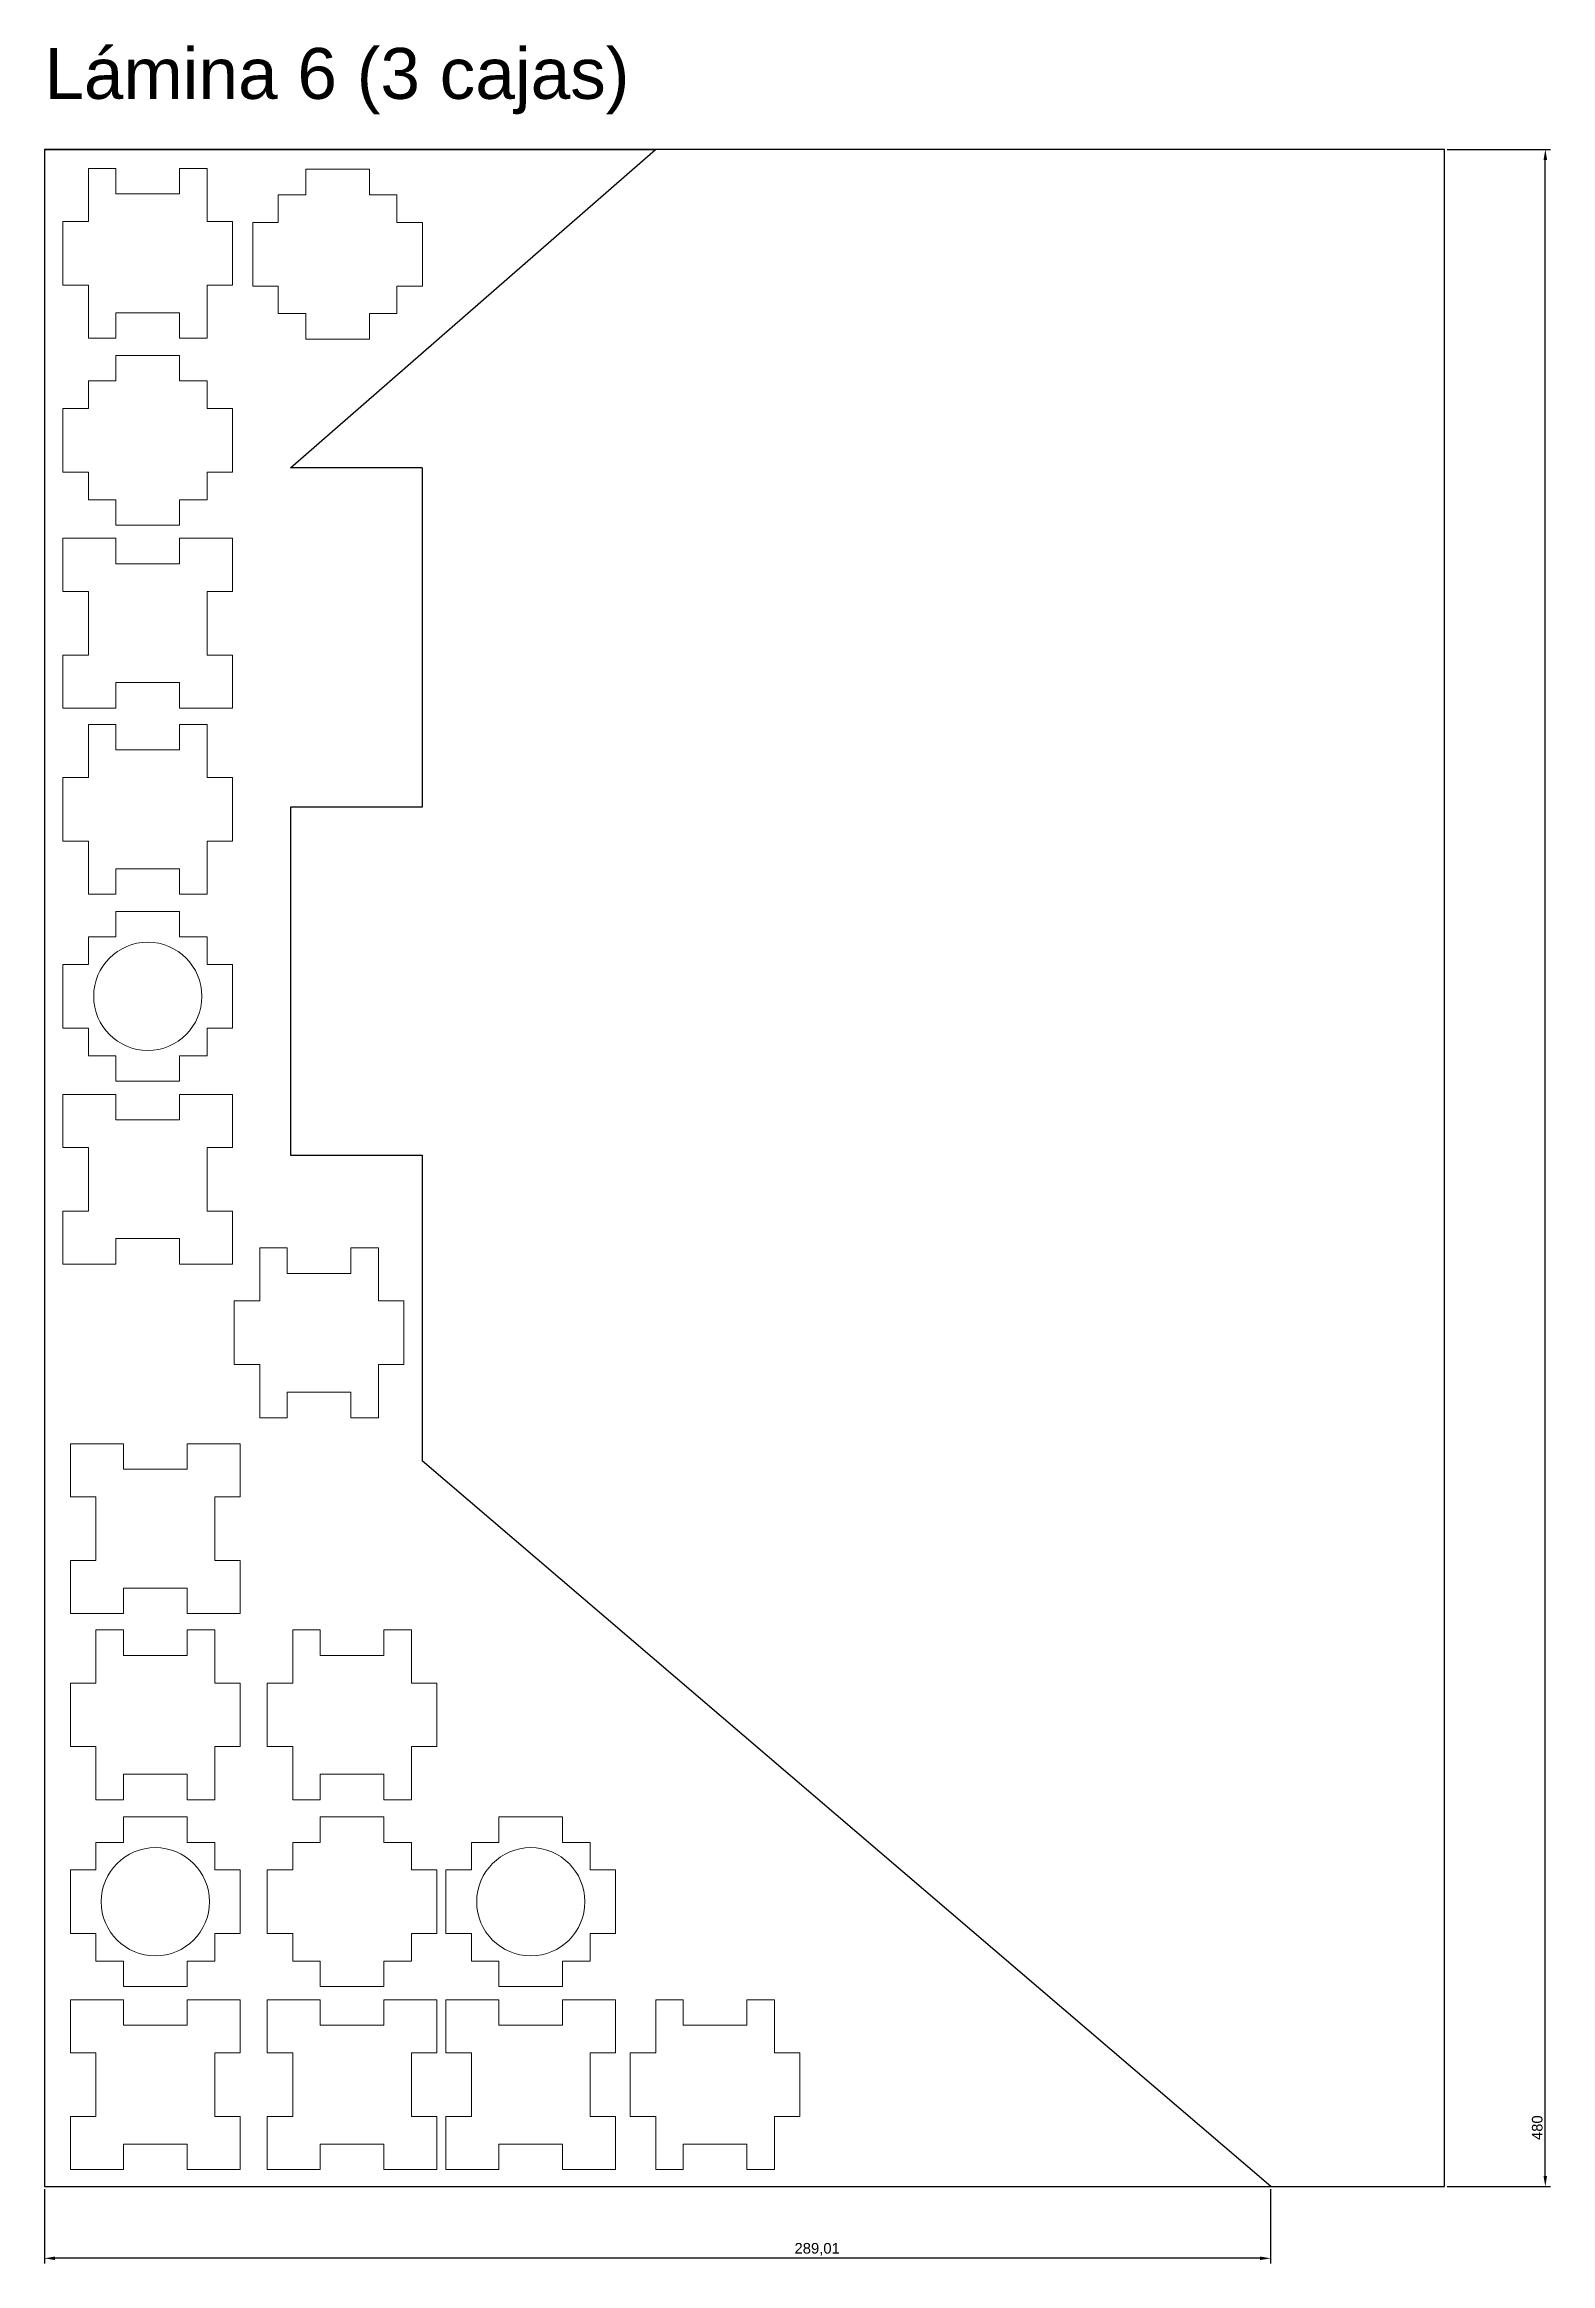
# Model space of a CAD drawing. Header units: millimetres. Extents: x -467 to 1656, y -24 to 1372.
# Drawn here: x 1301 to 1656, y 172 to 695 of the extents above; entities that cross this region are included whole.
import ezdxf

# ---------------------------------------------------------------- set-up
doc = ezdxf.new("R2010")
doc.units = ezdxf.units.MM
doc.layers.get('0').update_dxf_attribs({"plot": 0})
doc.layers.add('Borde', color=7, linetype='Continuous', plot=False)
doc.layers.add('Corte', color=1, linetype='Continuous', lineweight=5)
doc.styles.get("Standard").update_dxf_attribs({"font": 'arial.ttf'})
doc.dimstyles.new('ISO-25', dxfattribs={"dimtxt": 2.5, "dimasz": 2.5, "dimexe": 1.25, "dimexo": 0.625, "dimtad": 1, "dimtxsty": 'Standard', "dimcen": 2.5, "dimadec": 0, "dimazin": 0, "dimtfac": 1, "dimtmove": 0, "dimatfit": 3, "dimfxl": 1, "dimarcsym": 0})

msp = doc.modelspace()

# ---------------------------------------------------------------- texts
at = {"insert": (1301.186, 694.094), "char_height": 12, "attachment_point": 1}
msp.add_mtext_dynamic_manual_height_columns('Lámina 6 (3 cajas)', width=155.6101, gutter_width=12.5, heights=[10.269], dxfattribs=at)

# ---------------------------------------------------------------- blocks, each defined once
blk = doc.blocks.new('*D55')
at = {"layer": 'Borde', "color": 0, "lineweight": -2, "transparency": 16777216}
for p, q in [((1631.81, 670.18), (1656.17, 670.18)), ((1654.92, 192.68), (1654.92, 667.68)), ((1631.81, 190.18), (1656.17, 190.18))]:
    blk.add_line(p, q, dxfattribs=at)
at = {"layer": 'Borde', "color": 0, "transparency": 16777216}
for points in [[(1654.5, 667.68), (1655.34, 667.68), (1654.92, 670.18)], [(1654.5, 192.68), (1655.34, 192.68), (1654.92, 190.18)]]:
    blk.add_solid(points, dxfattribs=at)
at = {"layer": 'Defpoints', "color": 0, "transparency": 16777216}
for p in [(1631.19, 670.18), (1654.92, 670.18), (1631.19, 190.18)]:
    blk.add_point(p, dxfattribs=at)
at = {"layer": 'Borde', "color": 0, "transparency": 16777216, "insert": (1653.02, 204.03), "char_height": 2.5, "attachment_point": 5, "rotation": 90}
blk.add_mtext('480', dxfattribs=at)
blk = doc.blocks.new('*D56')
at = {"layer": 'Borde', "color": 0, "lineweight": -2, "transparency": 16777216}
for p, q in [((1301.19, 189.55), (1301.19, 172)), ((1590.19, 189.55), (1590.19, 172)), ((1587.69, 173.25), (1303.69, 173.25))]:
    blk.add_line(p, q, dxfattribs=at)
at = {"layer": 'Borde', "color": 0, "transparency": 16777216}
for points in [[(1303.69, 173.67), (1303.69, 172.84), (1301.19, 173.25)], [(1587.69, 173.67), (1587.69, 172.84), (1590.19, 173.25)]]:
    blk.add_solid(points, dxfattribs=at)
at = {"layer": 'Defpoints', "color": 0, "transparency": 16777216}
for p in [(1301.19, 190.18), (1590.19, 190.18), (1301.19, 173.25)]:
    blk.add_point(p, dxfattribs=at)
at = {"layer": 'Borde', "color": 0, "transparency": 16777216, "insert": (1483.31, 175.38), "char_height": 2.5, "attachment_point": 5}
blk.add_mtext('289,01', dxfattribs=at)

# ---------------------------------------------------------------- dimensions: what is measured, and where the dimension line sits
at = {"layer": 'Borde'}
dim = msp.add_linear_dim(base=(1654.919, 670.179), p1=(1631.186, 190.179), p2=(1631.186, 670.179), angle=90, dimstyle='ISO-25', dxfattribs=at)
dim.commit()
dim.dimension.update_dxf_attribs({"geometry": '*D55', "text_midpoint": (1654.919, 204.025), "dimtype": 160})
dim = msp.add_linear_dim(base=(1301.186, 173.252), p1=(1590.192, 190.179), p2=(1301.186, 190.179), dimstyle='ISO-25', dxfattribs=at)
dim.commit()
dim.dimension.update_dxf_attribs({"geometry": '*D56', "text_midpoint": (1483.311, 173.252), "dimtype": 160})

# ---------------------------------------------------------------- linework, layer by layer
for p, q in [((1301.186, 670.179), (1359.186, 670.179)), ((1390.186, 595.179), (1359.186, 595.179)), ((1359.186, 433.179), (1390.186, 433.179)), ((1301.186, 190.179), (1631.186, 190.179))]:
    msp.add_line(p, q)
at = {"layer": 'Borde'}
for p, q in [((1301.186, 670.179), (1445.186, 670.179)), ((1359.186, 595.179), (1445.186, 670.179)), ((1390.186, 595.179), (1390.186, 515.179)), ((1390.186, 515.179), (1359.186, 515.179)), ((1359.186, 515.179), (1359.186, 433.179)), ((1390.186, 433.179), (1390.186, 361.179)), ((1590.192, 190.179), (1390.186, 361.179))]:
    msp.add_line(p, q, dxfattribs=at)
msp.add_lwpolyline([(1301.186, 190.179), (1631.186, 190.179), (1631.186, 670.179), (1301.186, 670.179)], close=True, dxfattribs=at)
at = {"layer": 'Corte'}
for p, q in [((1311.56, 665.704), (1311.56, 653.204)), ((1311.56, 665.704), (1318.06, 665.704)), ((1318.06, 665.704), (1318.06, 659.704)), ((1333.06, 665.704), (1333.06, 659.704)), ((1333.06, 665.704), (1339.56, 665.704)), ((1339.56, 665.704), (1339.56, 653.204)), ((1362.788, 665.499), (1362.788, 659.499)), ((1362.788, 665.499), (1377.788, 665.499)), ((1377.788, 665.499), (1377.788, 659.499)), ((1318.06, 659.704), (1333.06, 659.704)), ((1356.288, 659.499), (1356.288, 652.999)), ((1362.788, 659.499), (1356.288, 659.499)), ((1377.788, 659.499), (1384.288, 659.499)), ((1384.288, 659.499), (1384.288, 652.999)), ((1305.56, 638.204), (1305.56, 653.204)), ((1305.56, 653.204), (1311.56, 653.204)), ((1345.56, 653.204), (1339.56, 653.204)), ((1345.56, 638.204), (1345.56, 653.204)), ((1350.288, 637.999), (1350.288, 652.999)), ((1356.288, 652.999), (1350.288, 652.999)), ((1384.288, 652.999), (1390.288, 652.999)), ((1390.288, 637.999), (1390.288, 652.999)), ((1305.56, 638.204), (1311.56, 638.204)), ((1311.56, 625.704), (1311.56, 638.204)), ((1345.56, 638.204), (1339.56, 638.204)), ((1339.56, 625.704), (1339.56, 638.204)), ((1356.288, 637.999), (1350.288, 637.999)), ((1356.288, 631.499), (1356.288, 637.999)), ((1384.288, 637.999), (1390.288, 637.999)), ((1384.288, 631.499), (1384.288, 637.999)), ((1318.06, 631.704), (1333.06, 631.704)), ((1318.06, 625.704), (1318.06, 631.704)), ((1333.06, 625.704), (1333.06, 631.704)), ((1362.788, 631.499), (1356.288, 631.499)), ((1362.788, 625.499), (1362.788, 631.499)), ((1377.788, 631.499), (1384.288, 631.499)), ((1377.788, 625.499), (1377.788, 631.499)), ((1311.56, 625.704), (1318.06, 625.704)), ((1333.06, 625.704), (1339.56, 625.704)), ((1362.788, 625.499), (1377.788, 625.499)), ((1318.06, 621.654), (1318.06, 615.654)), ((1318.06, 621.654), (1333.06, 621.654)), ((1333.06, 621.654), (1333.06, 615.654)), ((1311.56, 615.654), (1311.56, 609.154)), ((1318.06, 615.654), (1311.56, 615.654)), ((1333.06, 615.654), (1339.56, 615.654)), ((1339.56, 615.654), (1339.56, 609.154)), ((1305.56, 594.154), (1305.56, 609.154)), ((1311.56, 609.154), (1305.56, 609.154)), ((1339.56, 609.154), (1345.56, 609.154)), ((1345.56, 594.154), (1345.56, 609.154)), ((1311.56, 594.154), (1305.56, 594.154)), ((1311.56, 587.654), (1311.56, 594.154)), ((1339.56, 594.154), (1345.56, 594.154)), ((1339.56, 587.654), (1339.56, 594.154)), ((1318.06, 587.654), (1311.56, 587.654)), ((1318.06, 581.654), (1318.06, 587.654)), ((1333.06, 587.654), (1339.56, 587.654)), ((1333.06, 581.654), (1333.06, 587.654)), ((1318.06, 581.654), (1333.06, 581.654)), ((1305.56, 566.053), (1305.56, 578.553)), ((1305.56, 578.553), (1318.06, 578.553)), ((1318.06, 578.553), (1318.06, 572.553)), ((1333.06, 578.553), (1333.06, 572.553)), ((1333.06, 578.553), (1345.56, 578.553)), ((1345.56, 566.053), (1345.56, 578.553)), ((1318.06, 572.553), (1333.06, 572.553)), ((1305.56, 566.053), (1311.56, 566.053)), ((1311.56, 566.053), (1311.56, 551.053)), ((1345.56, 566.053), (1339.56, 566.053)), ((1339.56, 551.053), (1339.56, 566.053)), ((1305.56, 538.553), (1305.56, 551.053)), ((1305.56, 551.053), (1311.56, 551.053)), ((1345.56, 551.053), (1339.56, 551.053)), ((1345.56, 538.553), (1345.56, 551.053)), ((1333.06, 544.553), (1318.06, 544.553)), ((1318.06, 538.553), (1318.06, 544.553)), ((1333.06, 538.553), (1333.06, 544.553)), ((1305.56, 538.553), (1318.06, 538.553)), ((1311.56, 534.672), (1311.56, 522.172)), ((1311.56, 534.672), (1318.06, 534.672)), ((1318.06, 534.672), (1318.06, 528.672)), ((1333.06, 538.553), (1345.56, 538.553)), ((1333.06, 534.672), (1333.06, 528.672)), ((1333.06, 534.672), (1339.56, 534.672)), ((1339.56, 534.672), (1339.56, 522.172)), ((1318.06, 528.672), (1333.06, 528.672)), ((1305.56, 507.172), (1305.56, 522.172)), ((1305.56, 522.172), (1311.56, 522.172)), ((1345.56, 522.172), (1339.56, 522.172)), ((1345.56, 507.172), (1345.56, 522.172)), ((1305.56, 507.172), (1311.56, 507.172)), ((1311.56, 494.672), (1311.56, 507.172)), ((1345.56, 507.172), (1339.56, 507.172)), ((1339.56, 494.672), (1339.56, 507.172)), ((1318.06, 500.672), (1333.06, 500.672)), ((1318.06, 494.672), (1318.06, 500.672)), ((1333.06, 494.672), (1333.06, 500.672)), ((1311.56, 494.672), (1318.06, 494.672)), ((1333.06, 494.672), (1339.56, 494.672)), ((1318.06, 490.621), (1318.06, 484.621)), ((1318.06, 490.621), (1333.06, 490.621)), ((1333.06, 490.621), (1333.06, 484.621)), ((1311.56, 484.621), (1311.56, 478.121)), ((1318.06, 484.621), (1311.56, 484.621)), ((1333.06, 484.621), (1339.56, 484.621)), ((1339.56, 484.621), (1339.56, 478.121)), ((1305.56, 463.121), (1305.56, 478.121)), ((1311.56, 478.121), (1305.56, 478.121)), ((1339.56, 478.121), (1345.56, 478.121)), ((1345.56, 463.121), (1345.56, 478.121)), ((1311.56, 463.121), (1305.56, 463.121)), ((1311.56, 456.621), (1311.56, 463.121)), ((1339.56, 463.121), (1345.56, 463.121)), ((1339.56, 456.621), (1339.56, 463.121)), ((1318.06, 456.621), (1311.56, 456.621)), ((1318.06, 450.621), (1318.06, 456.621)), ((1333.06, 456.621), (1339.56, 456.621)), ((1333.06, 450.621), (1333.06, 456.621)), ((1318.06, 450.621), (1333.06, 450.621)), ((1305.56, 435.02), (1305.56, 447.52)), ((1305.56, 447.52), (1318.06, 447.52)), ((1318.06, 447.52), (1318.06, 441.52)), ((1333.06, 447.52), (1333.06, 441.52)), ((1333.06, 447.52), (1345.56, 447.52)), ((1345.56, 435.02), (1345.56, 447.52)), ((1318.06, 441.52), (1333.06, 441.52)), ((1305.56, 435.02), (1311.56, 435.02)), ((1311.56, 435.02), (1311.56, 420.02)), ((1345.56, 435.02), (1339.56, 435.02)), ((1339.56, 420.02), (1339.56, 435.02)), ((1305.56, 407.52), (1305.56, 420.02)), ((1305.56, 420.02), (1311.56, 420.02)), ((1345.56, 420.02), (1339.56, 420.02)), ((1345.56, 407.52), (1345.56, 420.02)), ((1333.06, 413.52), (1318.06, 413.52)), ((1318.06, 407.52), (1318.06, 413.52)), ((1333.06, 407.52), (1333.06, 413.52)), ((1351.924, 411.338), (1351.924, 398.838)), ((1351.924, 411.338), (1358.424, 411.338)), ((1358.424, 411.338), (1358.424, 405.338)), ((1373.424, 411.338), (1373.424, 405.338)), ((1373.424, 411.338), (1379.924, 411.338)), ((1379.924, 411.338), (1379.924, 398.838)), ((1305.56, 407.52), (1318.06, 407.52)), ((1333.06, 407.52), (1345.56, 407.52)), ((1358.424, 405.338), (1373.424, 405.338)), ((1345.924, 383.838), (1345.924, 398.838)), ((1345.924, 398.838), (1351.924, 398.838)), ((1385.924, 398.838), (1379.924, 398.838)), ((1385.924, 383.838), (1385.924, 398.838)), ((1345.924, 383.838), (1351.924, 383.838)), ((1351.924, 371.338), (1351.924, 383.838)), ((1385.924, 383.838), (1379.924, 383.838)), ((1379.924, 371.338), (1379.924, 383.838)), ((1358.424, 377.338), (1373.424, 377.338)), ((1358.424, 371.338), (1358.424, 377.338)), ((1373.424, 371.338), (1373.424, 377.338)), ((1351.924, 371.338), (1358.424, 371.338)), ((1373.424, 371.338), (1379.924, 371.338)), ((1307.335, 352.698), (1307.335, 365.198)), ((1307.335, 365.198), (1319.835, 365.198)), ((1319.835, 365.198), (1319.835, 359.198)), ((1334.835, 365.198), (1334.835, 359.198)), ((1334.835, 365.198), (1347.335, 365.198)), ((1347.335, 352.698), (1347.335, 365.198)), ((1319.835, 359.198), (1334.835, 359.198)), ((1307.335, 352.698), (1313.335, 352.698)), ((1313.335, 352.698), (1313.335, 337.698)), ((1347.335, 352.698), (1341.335, 352.698)), ((1341.335, 337.698), (1341.335, 352.698)), ((1307.335, 325.198), (1307.335, 337.698)), ((1307.335, 337.698), (1313.335, 337.698)), ((1347.335, 337.698), (1341.335, 337.698)), ((1347.335, 325.198), (1347.335, 337.698)), ((1334.835, 331.198), (1319.835, 331.198)), ((1319.835, 325.198), (1319.835, 331.198)), ((1334.835, 325.198), (1334.835, 331.198)), ((1307.335, 325.198), (1319.835, 325.198)), ((1334.835, 325.198), (1347.335, 325.198)), ((1313.335, 321.317), (1313.335, 308.817)), ((1313.335, 321.317), (1319.835, 321.317)), ((1319.835, 321.317), (1319.835, 315.317)), ((1334.835, 321.317), (1334.835, 315.317)), ((1334.835, 321.317), (1341.335, 321.317)), ((1341.335, 321.317), (1341.335, 308.817)), ((1359.703, 321.317), (1359.703, 308.817)), ((1359.703, 321.317), (1366.203, 321.317)), ((1366.203, 321.317), (1366.203, 315.317)), ((1381.203, 321.317), (1381.203, 315.317)), ((1381.203, 321.317), (1387.703, 321.317)), ((1387.703, 321.317), (1387.703, 308.817)), ((1319.835, 315.317), (1334.835, 315.317)), ((1366.203, 315.317), (1381.203, 315.317)), ((1307.335, 293.817), (1307.335, 308.817)), ((1307.335, 308.817), (1313.335, 308.817)), ((1347.335, 308.817), (1341.335, 308.817)), ((1347.335, 293.817), (1347.335, 308.817)), ((1353.703, 293.817), (1353.703, 308.817)), ((1353.703, 308.817), (1359.703, 308.817)), ((1393.703, 308.817), (1387.703, 308.817)), ((1393.703, 293.817), (1393.703, 308.817)), ((1307.335, 293.817), (1313.335, 293.817)), ((1313.335, 281.317), (1313.335, 293.817)), ((1347.335, 293.817), (1341.335, 293.817)), ((1341.335, 281.317), (1341.335, 293.817)), ((1353.703, 293.817), (1359.703, 293.817)), ((1359.703, 281.317), (1359.703, 293.817)), ((1393.703, 293.817), (1387.703, 293.817)), ((1387.703, 281.317), (1387.703, 293.817)), ((1319.835, 287.317), (1334.835, 287.317)), ((1319.835, 281.317), (1319.835, 287.317)), ((1334.835, 281.317), (1334.835, 287.317)), ((1366.203, 287.317), (1381.203, 287.317)), ((1366.203, 281.317), (1366.203, 287.317)), ((1381.203, 281.317), (1381.203, 287.317)), ((1313.335, 281.317), (1319.835, 281.317)), ((1319.835, 277.267), (1319.835, 271.267)), ((1319.835, 277.267), (1334.835, 277.267)), ((1334.835, 281.317), (1341.335, 281.317)), ((1334.835, 277.267), (1334.835, 271.267)), ((1359.703, 281.317), (1366.203, 281.317)), ((1366.203, 277.267), (1366.203, 271.267)), ((1366.203, 277.267), (1381.203, 277.267)), ((1381.203, 281.317), (1387.703, 281.317)), ((1381.203, 277.267), (1381.203, 271.267)), ((1408.322, 277.267), (1408.322, 271.267)), ((1408.322, 277.267), (1423.322, 277.267)), ((1423.322, 277.267), (1423.322, 271.267)), ((1313.335, 271.267), (1313.335, 264.767)), ((1319.835, 271.267), (1313.335, 271.267)), ((1334.835, 271.267), (1341.335, 271.267)), ((1341.335, 271.267), (1341.335, 264.767)), ((1359.703, 271.267), (1359.703, 264.767)), ((1366.203, 271.267), (1359.703, 271.267)), ((1381.203, 271.267), (1387.703, 271.267)), ((1387.703, 271.267), (1387.703, 264.767)), ((1401.822, 271.267), (1401.822, 264.767)), ((1408.322, 271.267), (1401.822, 271.267)), ((1423.322, 271.267), (1429.822, 271.267)), ((1429.822, 271.267), (1429.822, 264.767)), ((1307.335, 249.767), (1307.335, 264.767)), ((1313.335, 264.767), (1307.335, 264.767)), ((1341.335, 264.767), (1347.335, 264.767)), ((1347.335, 249.767), (1347.335, 264.767)), ((1353.703, 249.767), (1353.703, 264.767)), ((1359.703, 264.767), (1353.703, 264.767)), ((1387.703, 264.767), (1393.703, 264.767)), ((1393.703, 249.767), (1393.703, 264.767)), ((1395.822, 249.767), (1395.822, 264.767)), ((1401.822, 264.767), (1395.822, 264.767)), ((1429.822, 264.767), (1435.822, 264.767)), ((1435.822, 249.767), (1435.822, 264.767)), ((1313.335, 249.767), (1307.335, 249.767)), ((1313.335, 243.267), (1313.335, 249.767)), ((1341.335, 249.767), (1347.335, 249.767)), ((1341.335, 243.267), (1341.335, 249.767)), ((1359.703, 249.767), (1353.703, 249.767)), ((1359.703, 243.267), (1359.703, 249.767)), ((1387.703, 249.767), (1393.703, 249.767)), ((1387.703, 243.267), (1387.703, 249.767)), ((1401.822, 249.767), (1395.822, 249.767)), ((1401.822, 243.267), (1401.822, 249.767)), ((1429.822, 249.767), (1435.822, 249.767)), ((1429.822, 243.267), (1429.822, 249.767)), ((1319.835, 243.267), (1313.335, 243.267)), ((1319.835, 237.267), (1319.835, 243.267)), ((1334.835, 243.267), (1341.335, 243.267)), ((1334.835, 237.267), (1334.835, 243.267)), ((1366.203, 243.267), (1359.703, 243.267)), ((1366.203, 237.267), (1366.203, 243.267)), ((1381.203, 243.267), (1387.703, 243.267)), ((1381.203, 237.267), (1381.203, 243.267)), ((1408.322, 243.267), (1401.822, 243.267)), ((1408.322, 237.267), (1408.322, 243.267)), ((1423.322, 243.267), (1429.822, 243.267)), ((1423.322, 237.267), (1423.322, 243.267)), ((1319.835, 237.267), (1334.835, 237.267)), ((1366.203, 237.267), (1381.203, 237.267)), ((1408.322, 237.267), (1423.322, 237.267)), ((1307.335, 221.666), (1307.335, 234.166)), ((1307.335, 234.166), (1319.835, 234.166)), ((1319.835, 234.166), (1319.835, 228.166)), ((1334.835, 234.166), (1334.835, 228.166)), ((1334.835, 234.166), (1347.335, 234.166)), ((1347.335, 221.666), (1347.335, 234.166)), ((1353.703, 221.666), (1353.703, 234.166)), ((1353.703, 234.166), (1366.203, 234.166)), ((1366.203, 234.166), (1366.203, 228.166)), ((1381.203, 234.166), (1381.203, 228.166)), ((1381.203, 234.166), (1393.703, 234.166)), ((1393.703, 221.666), (1393.703, 234.166)), ((1395.822, 221.666), (1395.822, 234.166)), ((1395.822, 234.166), (1408.322, 234.166)), ((1408.322, 234.166), (1408.322, 228.166)), ((1423.322, 234.166), (1423.322, 228.166)), ((1423.322, 234.166), (1435.822, 234.166)), ((1435.822, 221.666), (1435.822, 234.166)), ((1445.256, 234.166), (1445.256, 221.666)), ((1445.256, 234.166), (1451.756, 234.166)), ((1451.756, 234.166), (1451.756, 228.166)), ((1466.756, 234.166), (1466.756, 228.166)), ((1466.756, 234.166), (1473.256, 234.166)), ((1473.256, 234.166), (1473.256, 221.666)), ((1319.835, 228.166), (1334.835, 228.166)), ((1366.203, 228.166), (1381.203, 228.166)), ((1408.322, 228.166), (1423.322, 228.166)), ((1451.756, 228.166), (1466.756, 228.166)), ((1307.335, 221.666), (1313.335, 221.666)), ((1313.335, 221.666), (1313.335, 206.666)), ((1347.335, 221.666), (1341.335, 221.666)), ((1341.335, 206.666), (1341.335, 221.666)), ((1353.703, 221.666), (1359.703, 221.666)), ((1359.703, 221.666), (1359.703, 206.666)), ((1393.703, 221.666), (1387.703, 221.666)), ((1387.703, 206.666), (1387.703, 221.666)), ((1395.822, 221.666), (1401.822, 221.666)), ((1401.822, 221.666), (1401.822, 206.666)), ((1435.822, 221.666), (1429.822, 221.666)), ((1429.822, 206.666), (1429.822, 221.666)), ((1439.256, 206.666), (1439.256, 221.666)), ((1439.256, 221.666), (1445.256, 221.666)), ((1479.256, 221.666), (1473.256, 221.666)), ((1479.256, 206.666), (1479.256, 221.666)), ((1307.335, 194.166), (1307.335, 206.666)), ((1307.335, 206.666), (1313.335, 206.666)), ((1347.335, 206.666), (1341.335, 206.666)), ((1347.335, 194.166), (1347.335, 206.666)), ((1353.703, 194.166), (1353.703, 206.666)), ((1353.703, 206.666), (1359.703, 206.666)), ((1393.703, 206.666), (1387.703, 206.666)), ((1393.703, 194.166), (1393.703, 206.666)), ((1395.822, 194.166), (1395.822, 206.666)), ((1395.822, 206.666), (1401.822, 206.666)), ((1435.822, 206.666), (1429.822, 206.666)), ((1435.822, 194.166), (1435.822, 206.666)), ((1439.256, 206.666), (1445.256, 206.666)), ((1445.256, 194.166), (1445.256, 206.666)), ((1479.256, 206.666), (1473.256, 206.666)), ((1473.256, 194.166), (1473.256, 206.666)), ((1334.835, 200.166), (1319.835, 200.166)), ((1319.835, 194.166), (1319.835, 200.166)), ((1334.835, 194.166), (1334.835, 200.166)), ((1381.203, 200.166), (1366.203, 200.166)), ((1366.203, 194.166), (1366.203, 200.166)), ((1381.203, 194.166), (1381.203, 200.166)), ((1423.322, 200.166), (1408.322, 200.166)), ((1408.322, 194.166), (1408.322, 200.166)), ((1423.322, 194.166), (1423.322, 200.166)), ((1451.756, 200.166), (1466.756, 200.166)), ((1451.756, 194.166), (1451.756, 200.166)), ((1466.756, 194.166), (1466.756, 200.166)), ((1307.335, 194.166), (1319.835, 194.166)), ((1334.835, 194.166), (1347.335, 194.166)), ((1353.703, 194.166), (1366.203, 194.166)), ((1381.203, 194.166), (1393.703, 194.166)), ((1395.822, 194.166), (1408.322, 194.166)), ((1423.322, 194.166), (1435.822, 194.166)), ((1445.256, 194.166), (1451.756, 194.166)), ((1466.756, 194.166), (1473.256, 194.166))]:
    msp.add_line(p, q, dxfattribs=at)
for centre in [(1325.56, 470.621), (1327.335, 257.267), (1415.822, 257.267)]:
    msp.add_circle(centre, 12.75, dxfattribs=at)

msp.set_redraw_order([(e.dxf.handle, doc.entitydb.next_handle()) for e in msp.query("TEXT MTEXT ATTDEF DIMENSION ARC_DIMENSION")])  # texts and dimensions are drawn at this point

doc.saveas('drawing.dxf')
